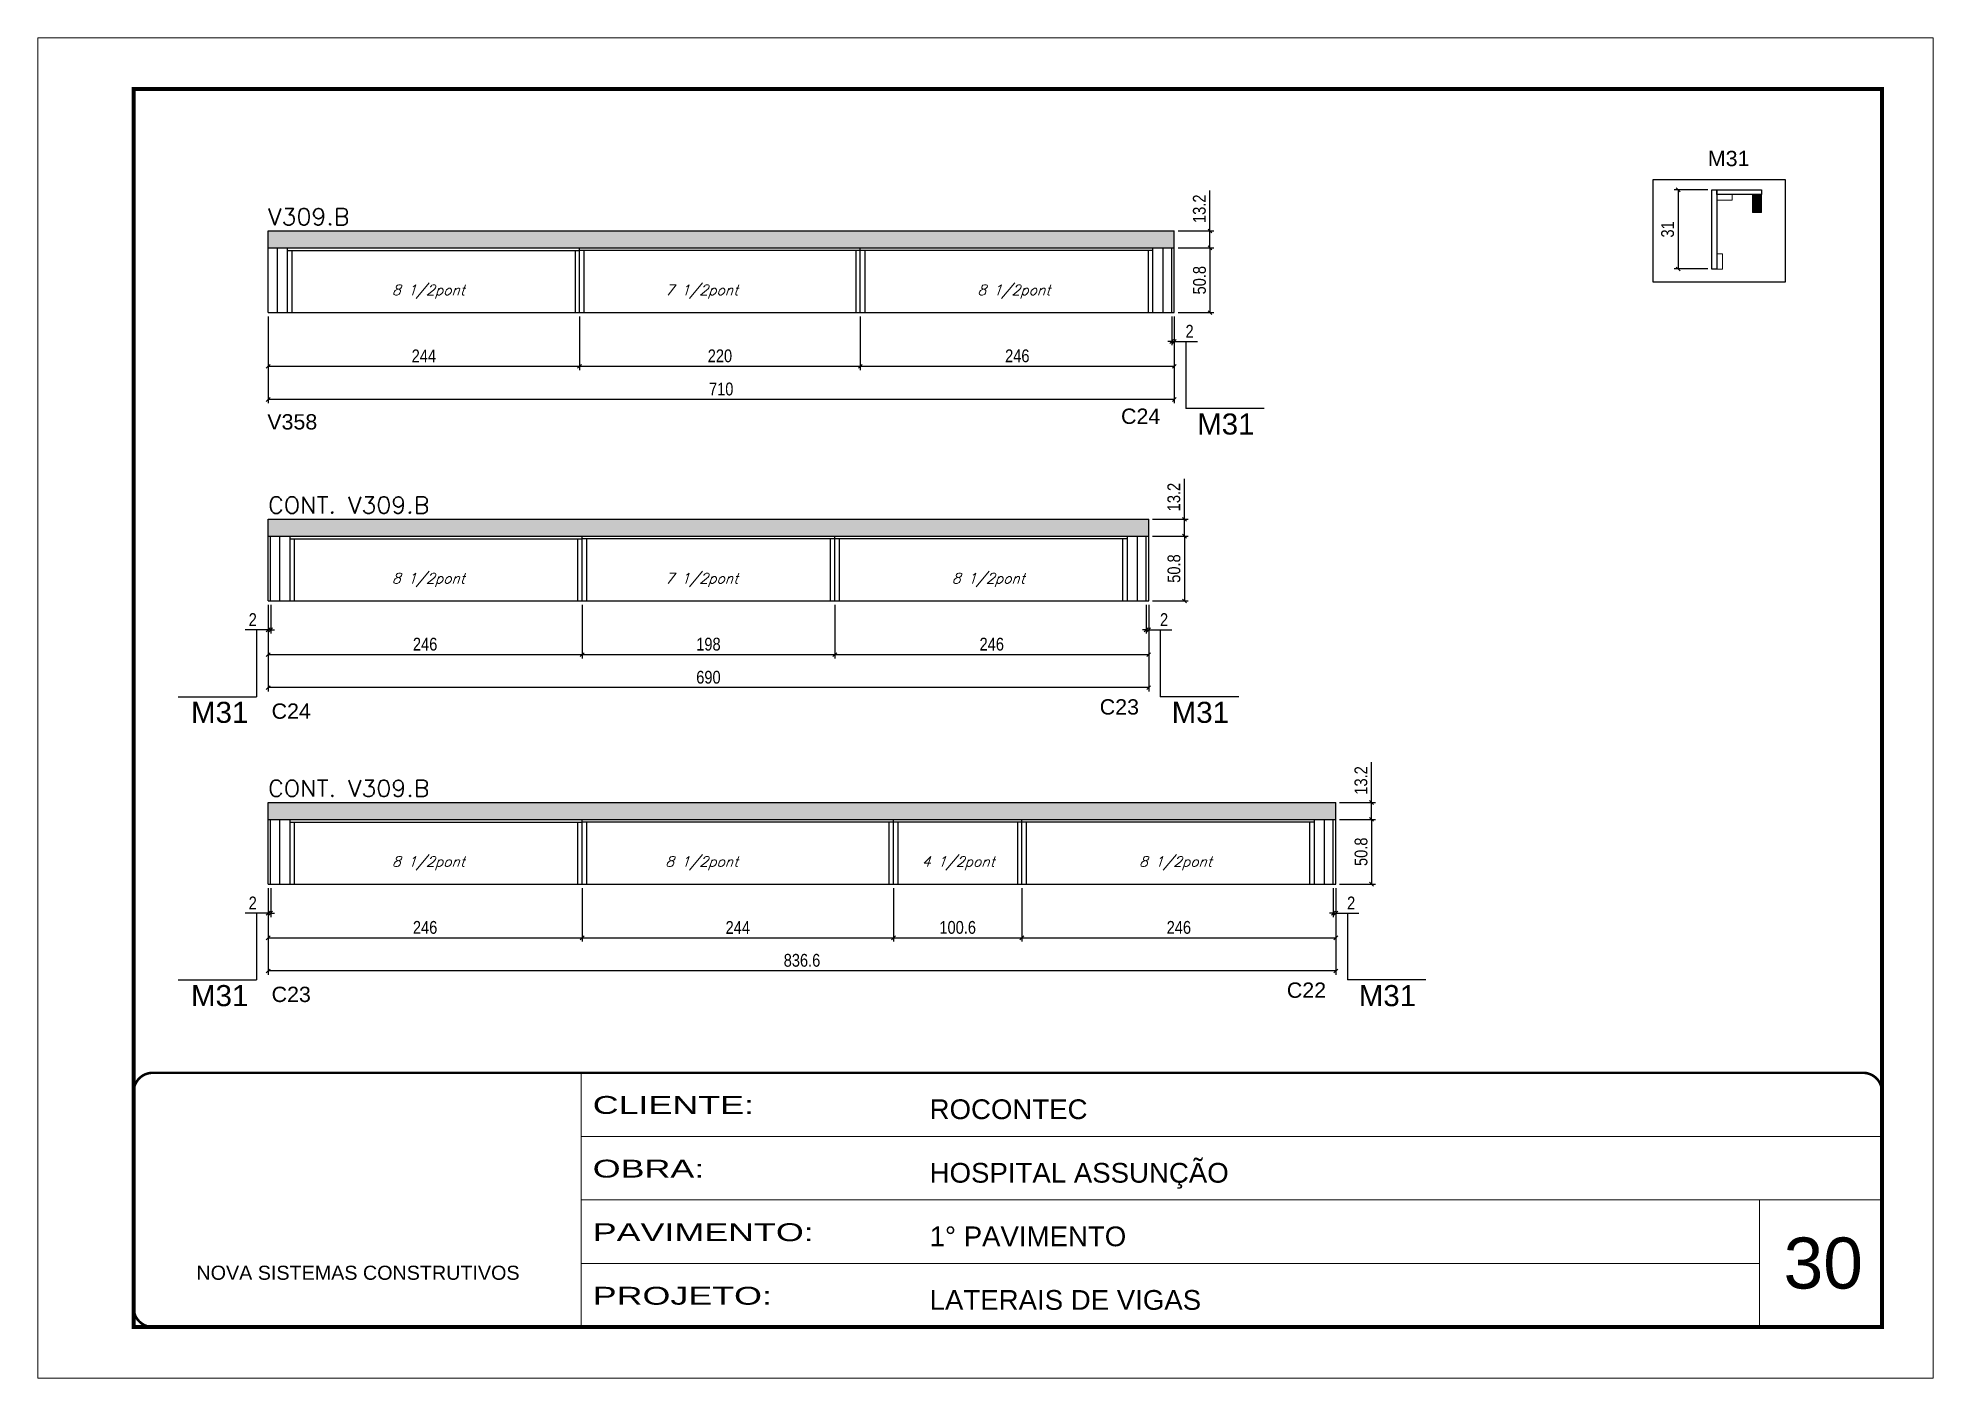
# Model space of a CAD drawing. Extents: x 137137 to 143418, y 10464 to 34486.
# Drawn here: x 138736 to 140221, y 25396 to 26446 of the extents above; entities that cross this region are included whole.
import ezdxf

# ---------------------------------------------------------------- set-up
doc = ezdxf.new("R2010")
doc.units = 0
doc.linetypes.add('CONTINUO', pattern=[0])
doc.linetypes.add('DASHED', pattern=[0.75, 0.5, -0.25])
for name, color, linetype in [('5', 5, 'Continuous'), ('COTA', 241, 'Continuous'), ('NOMENCLATURA', 7, 'Continuous'), ('Painéis', 200, 'Continuous'), ('SARR_2.2x7', 40, 'Continuous'), ('SARR_3.5x7', 81, 'Continuous'), ('texto', 7, 'Continuous')]:
    doc.layers.add(name, color=color, linetype=linetype)
for name, color, linetype, lineweight in [('CARIMBO', 255, 'Continuous', 9), ('Folhas', 255, 'Continuous', 9), ('Madeira', 126, 'Continuous', 18), ('Sarr 2.2x7', 40, 'Continuous', 9), ('SARRAFO DE PRESSAO', 251, 'DASHED', 9), ('Texto Seção', 7, 'Continuous', 15)]:
    doc.layers.add(name, color=color, linetype=linetype, lineweight=lineweight)
doc.styles.add('ARIAL', font='arial.ttf')
doc.styles.add('COTA TECNICA', font='techl___.ttf', dxfattribs={"height": 10})
doc.styles.add('REGUA-120', font='ROMANS.shx', dxfattribs={"height": 15})
doc.styles.add('Romans', font='romans.shx')
doc.styles.get("Standard").update_dxf_attribs({"font": 'arial.ttf'})
doc.styles.add('Tecnologia', font='')
doc.styles.get('Tecnologia').set_extended_font_data('Forgotten Futurist')
doc.dimstyles.new('PAINEL', dxfattribs={"dimtxt": 10, "dimasz": 3, "dimexe": 3, "dimexo": 3, "dimgap": 3, "dimtad": 1, "dimdec": 1, "dimzin": 12, "dimdsep": 46, "dimtxsty": 'COTA TECNICA', "dimblk1": 'OBLIQUE', "dimblk2": 'OBLIQUE', "dimsah": 1, "dimcen": 0.9, "dimclrd": 4, "dimclre": 4, "dimclrt": 240, "dimadec": 1, "dimazin": 3, "dimtfac": 1, "dimtdec": 1, "dimtmove": 0, "dimatfit": 3, "dimfxl": 1, "dimtolj": 1, "dimtzin": 12, "dimarcsym": 0})

msp = doc.modelspace()

# ---------------------------------------------------------------- texts
at = {"layer": '5', "color": 7, "linetype": 'Continuous'}
msp.add_text('M31', height=12, rotation=359.99996, dxfattribs=at).set_placement((140044.3, 26345.28))
at = {"layer": '5', "linetype": 'Continuous'}
for s, p in [('V358', (138915.53, 26138.96)), ('C24', (139584.48, 26143.35)), ('C24', (138918.91, 25912.32)), ('C23', (139567.81, 25915.62)), ('C22', (139714.41, 25693.69)), ('C23', (138918.91, 25690.39))]:
    msp.add_text(s, height=12, rotation=359.99996, dxfattribs=at).set_placement(p)
at = {"layer": 'CARIMBO', "style": 'ARIAL'}
msp.add_text('30', height=40, dxfattribs=at).set_placement((140103.65, 25465.89))
at = {"layer": 'NOMENCLATURA', "linetype": 'Continuous'}
for p in [(139644.22, 26134.99), (138855.81, 25909.1), (139624.22, 25909.1), (138855.81, 25687.17), (139770.82, 25687.17)]:
    msp.add_text('M31', height=16.5, dxfattribs=at).set_placement(p)
at = {"layer": 'texto', "color": 2, "char_height": 8, "attachment_point": 5, "style": 'Romans'}
for s, insert in [('{\\Q19;\\C256;8 1/2pont}', (139041.78, 26246.96)), ('{\\Q19;\\C256;7 1/2pont}', (139255.92, 26246.96)), ('{\\Q19;\\C256;8 1/2pont}', (139500.53, 26246.96)), ('{\\Q19;\\C256;8 1/2pont}', (139041.78, 26021.06)), ('{\\Q19;\\C256;7 1/2pont}', (139255.92, 26021.06)), ('{\\Q19;\\C256;8 1/2pont}', (139480.53, 26021.06)), ('{\\Q19;\\C256;8 1/2pont}', (139041.78, 25799.13)), ('{\\Q19;\\C256;8 1/2pont}', (139255.92, 25799.13)), ('{\\Q19;\\C256;4 1/2pont}', (139456.9, 25799.13)), ('{\\Q19;\\C256;8 1/2pont}', (139627.13, 25799.13))]:
    msp.add_mtext(s, dxfattribs=dict(at, insert=insert))
at = {"layer": 'Texto Seção', "style": 'REGUA-120', "width": 1.05}
for s, p in [('V309.B', (138916.16, 26299.12)), ('CONT. V309.B', (138916.16, 26073.22)), ('CONT. V309.B', (138916.16, 25851.29))]:
    msp.add_text(s, height=13, dxfattribs=at).set_placement(p)

# ---------------------------------------------------------------- blocks, each defined once
blk = doc.blocks.new('9999999999')
at = {"color": 30, "linetype": 'CONTINUO'}
for p, q in [((98564.6, 34230.2), (98564.6, 34429.4)), ((98564.6, 34379.6), (99584, 34379.6)), ((98564.6, 34329.8), (99488, 34329.8)), ((99584, 34329.8), (99488, 34329.8)), ((99488, 34329.8), (99488, 34230.2)), ((98564.6, 34280), (99488, 34280))]:
    blk.add_line(p, q, dxfattribs=at)
at = {"color": 30, "linetype": 'CONTINUO', "const_width": 2}
blk.add_lwpolyline([(99584, 34230.2), (99584, 34414.4, 0.414214), (99569, 34429.4), (98229, 34429.4, 0.414214), (98214, 34414.4), (98214, 34245.2, 0.414214), (98229, 34230.2), (99584, 34230.2)], format="xyb", dxfattribs=at)
at = {"layer": 'Folhas'}
blk.add_lwpolyline([(98139, 34190.2), (99624, 34190.2), (99624, 35240.2), (98139, 35240.2)], close=True, dxfattribs=at)
at = {"layer": 'Folhas', "color": 30, "const_width": 3}
blk.add_lwpolyline([(98214, 34230.2), (99584, 34230.2), (99584, 35200.2), (98214, 35200.2)], close=True, dxfattribs=at)
at = {"color": 7, "linetype": 'Continuous', "ltscale": 5, "style": 'ARIAL'}
for s, height, p in [('ROCONTEC', 15.48, (98837.7, 34393.1)), ('HOSPITAL ASSUNÇÃO', 15.483, (98837.7, 34343.3)), ('1° PAVIMENTO', 15.483, (98837.7, 34293.5)), ('NOVA SISTEMAS CONSTRUTIVOS', 11.059, (98263.2, 34267.2)), ('LATERAIS DE VIGAS', 15.483, (98837.7, 34243.7))]:
    blk.add_text(s, height=height, dxfattribs=at).set_placement(p)
at = {"layer": 'Folhas', "color": 7, "style": 'Tecnologia', "width": 1.5}
for s, p in [('CLIENTE:', (98573.7, 34397.2)), ('OBRA:', (98573.7, 34347.3)), ('PAVIMENTO:', (98573.7, 34297.5)), ('PROJETO:', (98573.7, 34247.7))]:
    blk.add_text(s, height=14, dxfattribs=at).set_placement(p)
blk = doc.blocks.new('_Oblique')
at = {"color": 0, "linetype": 'ByBlock', "lineweight": -2}
blk.add_line((-0.5, -0.5), (0.5, 0.5), dxfattribs=at)
blk = doc.blocks.new('*D1293')
at = {"layer": 'COTA', "color": 4, "lineweight": -2, "ltscale": 25, "transparency": 16777216}
for p, q in [((138916.2, 26227.5), (138916.2, 26159.5)), ((139626.2, 26227.5), (139626.2, 26159.5)), ((139626.2, 26162.5), (138916.2, 26162.5))]:
    blk.add_line(p, q, dxfattribs=at)
at = {"layer": 'Defpoints', "color": 0, "ltscale": 25, "transparency": 16777216}
for p in [(138916.2, 26230.5), (139626.2, 26230.5), (138916.2, 26162.5)]:
    blk.add_point(p, dxfattribs=at)
at = {"layer": 'COTA', "color": 4, "lineweight": -2, "ltscale": 25, "transparency": 16777216, "xscale": 3, "yscale": 3, "zscale": 3, "rotation": 180}
blk.add_blockref('_Oblique', (138916.2, 26162.5), dxfattribs=at)
at = {"layer": 'COTA', "color": 4, "lineweight": -2, "ltscale": 25, "transparency": 16777216, "xscale": 3, "yscale": 3, "zscale": 3}
blk.add_blockref('_Oblique', (139626.2, 26162.5), dxfattribs=at)
at = {"layer": 'COTA', "color": 240, "ltscale": 25, "transparency": 16777216, "insert": (139271.2, 26170.6), "char_height": 10, "attachment_point": 5, "style": 'COTA TECNICA'}
blk.add_mtext('\\A1;710', dxfattribs=at)
blk = doc.blocks.new('*D1294')
at = {"layer": 'COTA', "color": 4, "lineweight": -2, "ltscale": 25, "transparency": 16777216}
for p, q in [((138916.2, 26227.5), (138916.2, 26185.5)), ((139160.2, 26227.5), (139160.2, 26185.5)), ((138916.2, 26188.5), (139160.2, 26188.5))]:
    blk.add_line(p, q, dxfattribs=at)
at = {"layer": 'Defpoints', "color": 0, "ltscale": 25, "transparency": 16777216}
for p in [(138916.2, 26230.5), (139160.2, 26230.5), (139160.2, 26188.5)]:
    blk.add_point(p, dxfattribs=at)
at = {"layer": 'COTA', "color": 4, "lineweight": -2, "ltscale": 25, "transparency": 16777216, "xscale": 3, "yscale": 3, "zscale": 3, "rotation": 180}
blk.add_blockref('_Oblique', (138916.2, 26188.5), dxfattribs=at)
at = {"layer": 'COTA', "color": 4, "lineweight": -2, "ltscale": 25, "transparency": 16777216, "xscale": 3, "yscale": 3, "zscale": 3}
blk.add_blockref('_Oblique', (139160.2, 26188.5), dxfattribs=at)
at = {"layer": 'COTA', "color": 240, "ltscale": 25, "transparency": 16777216, "insert": (139038.2, 26196.6), "char_height": 10, "attachment_point": 5, "style": 'COTA TECNICA'}
blk.add_mtext('\\A1;244', dxfattribs=at)
blk = doc.blocks.new('*D1295')
at = {"layer": 'COTA', "color": 4, "lineweight": -2, "ltscale": 25, "transparency": 16777216}
for p, q in [((139160.2, 26227.5), (139160.2, 26185.5)), ((139380.2, 26227.5), (139380.2, 26185.5)), ((139160.2, 26188.5), (139380.2, 26188.5))]:
    blk.add_line(p, q, dxfattribs=at)
at = {"layer": 'Defpoints', "color": 0, "ltscale": 25, "transparency": 16777216}
for p in [(139160.2, 26230.5), (139380.2, 26230.5), (139380.2, 26188.5)]:
    blk.add_point(p, dxfattribs=at)
at = {"layer": 'COTA', "color": 4, "lineweight": -2, "ltscale": 25, "transparency": 16777216, "xscale": 3, "yscale": 3, "zscale": 3, "rotation": 180}
blk.add_blockref('_Oblique', (139160.2, 26188.5), dxfattribs=at)
at = {"layer": 'COTA', "color": 4, "lineweight": -2, "ltscale": 25, "transparency": 16777216, "xscale": 3, "yscale": 3, "zscale": 3}
blk.add_blockref('_Oblique', (139380.2, 26188.5), dxfattribs=at)
at = {"layer": 'COTA', "color": 240, "ltscale": 25, "transparency": 16777216, "insert": (139270.2, 26196.6), "char_height": 10, "attachment_point": 5, "style": 'COTA TECNICA'}
blk.add_mtext('\\A1;220', dxfattribs=at)
blk = doc.blocks.new('*D1296')
at = {"layer": 'COTA', "color": 4, "lineweight": -2, "ltscale": 25, "transparency": 16777216}
for p, q in [((139380.2, 26227.5), (139380.2, 26185.5)), ((139626.2, 26227.5), (139626.2, 26185.5)), ((139380.2, 26188.5), (139626.2, 26188.5))]:
    blk.add_line(p, q, dxfattribs=at)
at = {"layer": 'Defpoints', "color": 0, "ltscale": 25, "transparency": 16777216}
for p in [(139380.2, 26230.5), (139626.2, 26230.5), (139626.2, 26188.5)]:
    blk.add_point(p, dxfattribs=at)
at = {"layer": 'COTA', "color": 4, "lineweight": -2, "ltscale": 25, "transparency": 16777216, "xscale": 3, "yscale": 3, "zscale": 3, "rotation": 180}
blk.add_blockref('_Oblique', (139380.2, 26188.5), dxfattribs=at)
at = {"layer": 'COTA', "color": 4, "lineweight": -2, "ltscale": 25, "transparency": 16777216, "xscale": 3, "yscale": 3, "zscale": 3}
blk.add_blockref('_Oblique', (139626.2, 26188.5), dxfattribs=at)
at = {"layer": 'COTA', "color": 240, "ltscale": 25, "transparency": 16777216, "insert": (139503.2, 26196.6), "char_height": 10, "attachment_point": 5, "style": 'COTA TECNICA'}
blk.add_mtext('\\A1;246', dxfattribs=at)
blk = doc.blocks.new('*D1297')
at = {"layer": 'COTA', "color": 4, "lineweight": -2, "ltscale": 25, "transparency": 16777216}
for p, q in [((139629.2, 26281.3), (139657.2, 26281.3)), ((139654.2, 26281.3), (139654.2, 26230.5)), ((139629.2, 26230.5), (139657.2, 26230.5))]:
    blk.add_line(p, q, dxfattribs=at)
at = {"layer": 'Defpoints', "color": 0, "ltscale": 25, "transparency": 16777216}
for p in [(139626.2, 26281.3), (139626.2, 26230.5), (139654.2, 26230.5)]:
    blk.add_point(p, dxfattribs=at)
at = {"layer": 'COTA', "color": 4, "lineweight": -2, "ltscale": 25, "transparency": 16777216, "xscale": 3, "yscale": 3, "zscale": 3}
for p, rotation in [((139654.2, 26281.3), 90), ((139654.2, 26230.5), 270)]:
    blk.add_blockref('_Oblique', p, dxfattribs=dict(at, rotation=rotation))
at = {"layer": 'COTA', "color": 240, "ltscale": 25, "transparency": 16777216, "insert": (139646, 26255.9), "char_height": 10, "attachment_point": 5, "rotation": 90, "style": 'COTA TECNICA'}
blk.add_mtext('\\A1;50.8', dxfattribs=at)
blk = doc.blocks.new('*D1298')
at = {"layer": 'COTA', "color": 4, "lineweight": -2, "ltscale": 25, "transparency": 16777216}
for p, q in [((139654.2, 26294.5), (139654.2, 26326.2)), ((139629.2, 26294.5), (139657.2, 26294.5)), ((139654.2, 26281.3), (139654.2, 26294.5)), ((139629.2, 26281.3), (139657.2, 26281.3))]:
    blk.add_line(p, q, dxfattribs=at)
at = {"layer": 'Defpoints', "color": 0, "ltscale": 25, "transparency": 16777216}
for p in [(139626.2, 26294.5), (139654.2, 26294.5), (139626.2, 26281.3)]:
    blk.add_point(p, dxfattribs=at)
at = {"layer": 'COTA', "color": 4, "lineweight": -2, "ltscale": 25, "transparency": 16777216, "xscale": 3, "yscale": 3, "zscale": 3}
for p, rotation in [((139654.2, 26294.5), 90), ((139654.2, 26281.3), 270)]:
    blk.add_blockref('_Oblique', p, dxfattribs=dict(at, rotation=rotation))
at = {"layer": 'COTA', "color": 240, "ltscale": 25, "transparency": 16777216, "insert": (139645.9, 26311.9), "char_height": 10, "attachment_point": 5, "rotation": 90, "style": 'COTA TECNICA'}
blk.add_mtext('\\A1;13.2', dxfattribs=at)
blk = doc.blocks.new('*D1299')
at = {"layer": 'COTA', "color": 4, "lineweight": -2, "ltscale": 25, "transparency": 16777216}
for p, q in [((139624.2, 26227.5), (139624.2, 26204.9)), ((139626.2, 26227.5), (139626.2, 26204.9)), ((139624.2, 26207.9), (139621.2, 26207.9)), ((139624.2, 26207.9), (139626.2, 26207.9)), ((139626.2, 26207.9), (139644.3, 26207.9))]:
    blk.add_line(p, q, dxfattribs=at)
at = {"layer": 'Defpoints', "color": 0, "ltscale": 25, "transparency": 16777216}
for p in [(139624.2, 26230.5), (139626.2, 26230.5), (139626.2, 26207.9)]:
    blk.add_point(p, dxfattribs=at)
at = {"layer": 'COTA', "color": 4, "lineweight": -2, "ltscale": 25, "transparency": 16777216, "xscale": 3, "yscale": 3, "zscale": 3}
blk.add_blockref('_Oblique', (139624.2, 26207.9), dxfattribs=at)
at = {"layer": 'COTA', "color": 4, "lineweight": -2, "ltscale": 25, "transparency": 16777216, "xscale": 3, "yscale": 3, "zscale": 3, "rotation": 180}
blk.add_blockref('_Oblique', (139626.2, 26207.9), dxfattribs=at)
at = {"layer": 'COTA', "color": 240, "ltscale": 25, "transparency": 16777216, "insert": (139638.2, 26215.9), "char_height": 10, "attachment_point": 5, "style": 'COTA TECNICA'}
blk.add_mtext('\\A1;2', dxfattribs=at)
blk = doc.blocks.new('*D1300')
at = {"layer": 'Defpoints', "color": 0, "linetype": 'ByBlock', "transparency": 16777216}
for p in [(140047.4, 26326.7), (140021, 26264.7), (140047.4, 26264.7)]:
    blk.add_point(p, dxfattribs=at)
at = {"layer": 'Sarr 2.2x7', "color": 4, "linetype": 'ByBlock', "lineweight": -2, "transparency": 16777216}
for p, q in [((140044.4, 26326.7), (140018, 26326.7)), ((140021, 26326.7), (140021, 26264.7)), ((140044.4, 26264.7), (140018, 26264.7))]:
    blk.add_line(p, q, dxfattribs=at)
at = {"layer": 'Sarr 2.2x7', "color": 4, "linetype": 'ByBlock', "lineweight": -2, "transparency": 16777216, "xscale": 3, "yscale": 3, "zscale": 3}
for p, rotation in [((140021, 26326.7), 90), ((140021, 26264.7), 270)]:
    blk.add_blockref('_Oblique', p, dxfattribs=dict(at, rotation=rotation))
at = {"layer": 'Sarr 2.2x7', "color": 240, "linetype": 'ByBlock', "transparency": 16777216, "insert": (140012.8, 26295.7), "char_height": 10, "attachment_point": 5, "rotation": 90, "style": 'COTA TECNICA'}
blk.add_mtext('\\A1;31', dxfattribs=at)
blk = doc.blocks.new('*D1301')
at = {"layer": 'COTA', "color": 4, "lineweight": -2, "ltscale": 25, "transparency": 16777216}
for p, q in [((138916.2, 26001.6), (138916.2, 25933.7)), ((139606.2, 26001.6), (139606.2, 25933.7)), ((139606.2, 25936.7), (138916.2, 25936.7))]:
    blk.add_line(p, q, dxfattribs=at)
at = {"layer": 'Defpoints', "color": 0, "ltscale": 25, "transparency": 16777216}
for p in [(138916.2, 26004.6), (139606.2, 26004.6), (138916.2, 25936.7)]:
    blk.add_point(p, dxfattribs=at)
at = {"layer": 'COTA', "color": 4, "lineweight": -2, "ltscale": 25, "transparency": 16777216, "xscale": 3, "yscale": 3, "zscale": 3, "rotation": 180}
blk.add_blockref('_Oblique', (138916.2, 25936.7), dxfattribs=at)
at = {"layer": 'COTA', "color": 4, "lineweight": -2, "ltscale": 25, "transparency": 16777216, "xscale": 3, "yscale": 3, "zscale": 3}
blk.add_blockref('_Oblique', (139606.2, 25936.7), dxfattribs=at)
at = {"layer": 'COTA', "color": 240, "ltscale": 25, "transparency": 16777216, "insert": (139261.2, 25944.8), "char_height": 10, "attachment_point": 5, "style": 'COTA TECNICA'}
blk.add_mtext('\\A1;690', dxfattribs=at)
blk = doc.blocks.new('*D1278')
at = {"layer": 'COTA', "color": 4, "lineweight": -2, "ltscale": 25, "transparency": 16777216}
for p, q in [((138916.2, 26001.6), (138916.2, 25959.6)), ((139162.2, 26001.6), (139162.2, 25959.6)), ((138916.2, 25962.6), (139162.2, 25962.6))]:
    blk.add_line(p, q, dxfattribs=at)
at = {"layer": 'Defpoints', "color": 0, "ltscale": 25, "transparency": 16777216}
for p in [(138916.2, 26004.6), (139162.2, 26004.6), (139162.2, 25962.6)]:
    blk.add_point(p, dxfattribs=at)
at = {"layer": 'COTA', "color": 4, "lineweight": -2, "ltscale": 25, "transparency": 16777216, "xscale": 3, "yscale": 3, "zscale": 3, "rotation": 180}
blk.add_blockref('_Oblique', (138916.2, 25962.6), dxfattribs=at)
at = {"layer": 'COTA', "color": 4, "lineweight": -2, "ltscale": 25, "transparency": 16777216, "xscale": 3, "yscale": 3, "zscale": 3}
blk.add_blockref('_Oblique', (139162.2, 25962.6), dxfattribs=at)
at = {"layer": 'COTA', "color": 240, "ltscale": 25, "transparency": 16777216, "insert": (139039.2, 25970.7), "char_height": 10, "attachment_point": 5, "style": 'COTA TECNICA'}
blk.add_mtext('\\A1;246', dxfattribs=at)
blk = doc.blocks.new('*D1279')
at = {"layer": 'COTA', "color": 4, "lineweight": -2, "ltscale": 25, "transparency": 16777216}
for p, q in [((139162.2, 26001.6), (139162.2, 25959.6)), ((139360.2, 26001.6), (139360.2, 25959.6)), ((139162.2, 25962.6), (139360.2, 25962.6))]:
    blk.add_line(p, q, dxfattribs=at)
at = {"layer": 'Defpoints', "color": 0, "ltscale": 25, "transparency": 16777216}
for p in [(139162.2, 26004.6), (139360.2, 26004.6), (139360.2, 25962.6)]:
    blk.add_point(p, dxfattribs=at)
at = {"layer": 'COTA', "color": 4, "lineweight": -2, "ltscale": 25, "transparency": 16777216, "xscale": 3, "yscale": 3, "zscale": 3, "rotation": 180}
blk.add_blockref('_Oblique', (139162.2, 25962.6), dxfattribs=at)
at = {"layer": 'COTA', "color": 4, "lineweight": -2, "ltscale": 25, "transparency": 16777216, "xscale": 3, "yscale": 3, "zscale": 3}
blk.add_blockref('_Oblique', (139360.2, 25962.6), dxfattribs=at)
at = {"layer": 'COTA', "color": 240, "ltscale": 25, "transparency": 16777216, "insert": (139261.2, 25970.7), "char_height": 10, "attachment_point": 5, "style": 'COTA TECNICA'}
blk.add_mtext('\\A1;198', dxfattribs=at)
blk = doc.blocks.new('*D1280')
at = {"layer": 'COTA', "color": 4, "lineweight": -2, "ltscale": 25, "transparency": 16777216}
for p, q in [((139360.2, 26001.6), (139360.2, 25959.6)), ((139606.2, 26001.6), (139606.2, 25959.6)), ((139360.2, 25962.6), (139606.2, 25962.6))]:
    blk.add_line(p, q, dxfattribs=at)
at = {"layer": 'Defpoints', "color": 0, "ltscale": 25, "transparency": 16777216}
for p in [(139360.2, 26004.6), (139606.2, 26004.6), (139606.2, 25962.6)]:
    blk.add_point(p, dxfattribs=at)
at = {"layer": 'COTA', "color": 4, "lineweight": -2, "ltscale": 25, "transparency": 16777216, "xscale": 3, "yscale": 3, "zscale": 3, "rotation": 180}
blk.add_blockref('_Oblique', (139360.2, 25962.6), dxfattribs=at)
at = {"layer": 'COTA', "color": 4, "lineweight": -2, "ltscale": 25, "transparency": 16777216, "xscale": 3, "yscale": 3, "zscale": 3}
blk.add_blockref('_Oblique', (139606.2, 25962.6), dxfattribs=at)
at = {"layer": 'COTA', "color": 240, "ltscale": 25, "transparency": 16777216, "insert": (139483.2, 25970.7), "char_height": 10, "attachment_point": 5, "style": 'COTA TECNICA'}
blk.add_mtext('\\A1;246', dxfattribs=at)
blk = doc.blocks.new('*D1281')
at = {"layer": 'COTA', "color": 4, "lineweight": -2, "ltscale": 25, "transparency": 16777216}
for p, q in [((139609.2, 26055.4), (139637.2, 26055.4)), ((139634.2, 26055.4), (139634.2, 26004.6)), ((139609.2, 26004.6), (139637.2, 26004.6))]:
    blk.add_line(p, q, dxfattribs=at)
at = {"layer": 'Defpoints', "color": 0, "ltscale": 25, "transparency": 16777216}
for p in [(139606.2, 26055.4), (139606.2, 26004.6), (139634.2, 26004.6)]:
    blk.add_point(p, dxfattribs=at)
at = {"layer": 'COTA', "color": 4, "lineweight": -2, "ltscale": 25, "transparency": 16777216, "xscale": 3, "yscale": 3, "zscale": 3}
for p, rotation in [((139634.2, 26055.4), 90), ((139634.2, 26004.6), 270)]:
    blk.add_blockref('_Oblique', p, dxfattribs=dict(at, rotation=rotation))
at = {"layer": 'COTA', "color": 240, "ltscale": 25, "transparency": 16777216, "insert": (139626, 26030), "char_height": 10, "attachment_point": 5, "rotation": 90, "style": 'COTA TECNICA'}
blk.add_mtext('\\A1;50.8', dxfattribs=at)
blk = doc.blocks.new('*D1282')
at = {"layer": 'COTA', "color": 4, "lineweight": -2, "ltscale": 25, "transparency": 16777216}
for p, q in [((139634.2, 26068.6), (139634.2, 26100.3)), ((139609.2, 26068.6), (139637.2, 26068.6)), ((139634.2, 26055.4), (139634.2, 26068.6)), ((139609.2, 26055.4), (139637.2, 26055.4))]:
    blk.add_line(p, q, dxfattribs=at)
at = {"layer": 'Defpoints', "color": 0, "ltscale": 25, "transparency": 16777216}
for p in [(139606.2, 26068.6), (139634.2, 26068.6), (139606.2, 26055.4)]:
    blk.add_point(p, dxfattribs=at)
at = {"layer": 'COTA', "color": 4, "lineweight": -2, "ltscale": 25, "transparency": 16777216, "xscale": 3, "yscale": 3, "zscale": 3}
for p, rotation in [((139634.2, 26068.6), 90), ((139634.2, 26055.4), 270)]:
    blk.add_blockref('_Oblique', p, dxfattribs=dict(at, rotation=rotation))
at = {"layer": 'COTA', "color": 240, "ltscale": 25, "transparency": 16777216, "insert": (139625.9, 26086), "char_height": 10, "attachment_point": 5, "rotation": 90, "style": 'COTA TECNICA'}
blk.add_mtext('\\A1;13.2', dxfattribs=at)
blk = doc.blocks.new('*D1283')
at = {"layer": 'COTA', "color": 4, "lineweight": -2, "ltscale": 25, "transparency": 16777216}
for p, q in [((139604.2, 26001.6), (139604.2, 25979)), ((139606.2, 26001.6), (139606.2, 25979)), ((139604.2, 25982), (139601.2, 25982)), ((139604.2, 25982), (139606.2, 25982)), ((139606.2, 25982), (139624.3, 25982))]:
    blk.add_line(p, q, dxfattribs=at)
at = {"layer": 'Defpoints', "color": 0, "ltscale": 25, "transparency": 16777216}
for p in [(139604.2, 26004.6), (139606.2, 26004.6), (139606.2, 25982)]:
    blk.add_point(p, dxfattribs=at)
at = {"layer": 'COTA', "color": 4, "lineweight": -2, "ltscale": 25, "transparency": 16777216, "xscale": 3, "yscale": 3, "zscale": 3}
blk.add_blockref('_Oblique', (139604.2, 25982), dxfattribs=at)
at = {"layer": 'COTA', "color": 4, "lineweight": -2, "ltscale": 25, "transparency": 16777216, "xscale": 3, "yscale": 3, "zscale": 3, "rotation": 180}
blk.add_blockref('_Oblique', (139606.2, 25982), dxfattribs=at)
at = {"layer": 'COTA', "color": 240, "ltscale": 25, "transparency": 16777216, "insert": (139618.2, 25990), "char_height": 10, "attachment_point": 5, "style": 'COTA TECNICA'}
blk.add_mtext('\\A1;2', dxfattribs=at)
blk = doc.blocks.new('*D1284')
at = {"layer": 'COTA', "color": 4, "lineweight": -2, "ltscale": 25, "transparency": 16777216}
for p, q in [((138916.2, 26001.6), (138916.2, 25979)), ((138918.2, 26001.6), (138918.2, 25979)), ((138916.2, 25982), (138898.1, 25982)), ((138918.2, 25982), (138916.2, 25982)), ((138918.2, 25982), (138921.2, 25982))]:
    blk.add_line(p, q, dxfattribs=at)
at = {"layer": 'Defpoints', "color": 0, "ltscale": 25, "transparency": 16777216}
for p in [(138916.2, 26004.6), (138918.2, 26004.6), (138916.2, 25982)]:
    blk.add_point(p, dxfattribs=at)
at = {"layer": 'COTA', "color": 4, "lineweight": -2, "ltscale": 25, "transparency": 16777216, "xscale": 3, "yscale": 3, "zscale": 3}
blk.add_blockref('_Oblique', (138916.2, 25982), dxfattribs=at)
at = {"layer": 'COTA', "color": 4, "lineweight": -2, "ltscale": 25, "transparency": 16777216, "xscale": 3, "yscale": 3, "zscale": 3, "rotation": 180}
blk.add_blockref('_Oblique', (138918.2, 25982), dxfattribs=at)
at = {"layer": 'COTA', "color": 240, "ltscale": 25, "transparency": 16777216, "insert": (138904.1, 25990), "char_height": 10, "attachment_point": 5, "style": 'COTA TECNICA'}
blk.add_mtext('\\A1;2', dxfattribs=at)
blk = doc.blocks.new('*D1285')
at = {"layer": 'COTA', "color": 4, "lineweight": -2, "ltscale": 25, "transparency": 16777216}
for p, q in [((138916.2, 25779.7), (138916.2, 25711.7)), ((139752.8, 25779.7), (139752.8, 25711.7)), ((139752.8, 25714.7), (138916.2, 25714.7))]:
    blk.add_line(p, q, dxfattribs=at)
at = {"layer": 'Defpoints', "color": 0, "ltscale": 25, "transparency": 16777216}
for p in [(138916.2, 25782.7), (139752.8, 25782.7), (138916.2, 25714.7)]:
    blk.add_point(p, dxfattribs=at)
at = {"layer": 'COTA', "color": 4, "lineweight": -2, "ltscale": 25, "transparency": 16777216, "xscale": 3, "yscale": 3, "zscale": 3, "rotation": 180}
blk.add_blockref('_Oblique', (138916.2, 25714.7), dxfattribs=at)
at = {"layer": 'COTA', "color": 4, "lineweight": -2, "ltscale": 25, "transparency": 16777216, "xscale": 3, "yscale": 3, "zscale": 3}
blk.add_blockref('_Oblique', (139752.8, 25714.7), dxfattribs=at)
at = {"layer": 'COTA', "color": 240, "ltscale": 25, "transparency": 16777216, "insert": (139334.5, 25723), "char_height": 10, "attachment_point": 5, "style": 'COTA TECNICA'}
blk.add_mtext('\\A1;836.6', dxfattribs=at)
blk = doc.blocks.new('*D1286')
at = {"layer": 'COTA', "color": 4, "lineweight": -2, "ltscale": 25, "transparency": 16777216}
for p, q in [((138916.2, 25779.7), (138916.2, 25737.7)), ((139162.2, 25779.7), (139162.2, 25737.7)), ((138916.2, 25740.7), (139162.2, 25740.7))]:
    blk.add_line(p, q, dxfattribs=at)
at = {"layer": 'Defpoints', "color": 0, "ltscale": 25, "transparency": 16777216}
for p in [(138916.2, 25782.7), (139162.2, 25782.7), (139162.2, 25740.7)]:
    blk.add_point(p, dxfattribs=at)
at = {"layer": 'COTA', "color": 4, "lineweight": -2, "ltscale": 25, "transparency": 16777216, "xscale": 3, "yscale": 3, "zscale": 3, "rotation": 180}
blk.add_blockref('_Oblique', (138916.2, 25740.7), dxfattribs=at)
at = {"layer": 'COTA', "color": 4, "lineweight": -2, "ltscale": 25, "transparency": 16777216, "xscale": 3, "yscale": 3, "zscale": 3}
blk.add_blockref('_Oblique', (139162.2, 25740.7), dxfattribs=at)
at = {"layer": 'COTA', "color": 240, "ltscale": 25, "transparency": 16777216, "insert": (139039.2, 25748.8), "char_height": 10, "attachment_point": 5, "style": 'COTA TECNICA'}
blk.add_mtext('\\A1;246', dxfattribs=at)
blk = doc.blocks.new('*D1229')
at = {"layer": 'COTA', "color": 4, "lineweight": -2, "ltscale": 25, "transparency": 16777216}
for p, q in [((139162.2, 25779.7), (139162.2, 25737.7)), ((139406.2, 25779.7), (139406.2, 25737.7)), ((139162.2, 25740.7), (139406.2, 25740.7))]:
    blk.add_line(p, q, dxfattribs=at)
at = {"layer": 'Defpoints', "color": 0, "ltscale": 25, "transparency": 16777216}
for p in [(139162.2, 25782.7), (139406.2, 25782.7), (139406.2, 25740.7)]:
    blk.add_point(p, dxfattribs=at)
at = {"layer": 'COTA', "color": 4, "lineweight": -2, "ltscale": 25, "transparency": 16777216, "xscale": 3, "yscale": 3, "zscale": 3, "rotation": 180}
blk.add_blockref('_Oblique', (139162.2, 25740.7), dxfattribs=at)
at = {"layer": 'COTA', "color": 4, "lineweight": -2, "ltscale": 25, "transparency": 16777216, "xscale": 3, "yscale": 3, "zscale": 3}
blk.add_blockref('_Oblique', (139406.2, 25740.7), dxfattribs=at)
at = {"layer": 'COTA', "color": 240, "ltscale": 25, "transparency": 16777216, "insert": (139284.2, 25748.8), "char_height": 10, "attachment_point": 5, "style": 'COTA TECNICA'}
blk.add_mtext('\\A1;244', dxfattribs=at)
blk = doc.blocks.new('*D1287')
at = {"layer": 'COTA', "color": 4, "lineweight": -2, "ltscale": 25, "transparency": 16777216}
for p, q in [((139506.8, 25779.7), (139506.8, 25737.7)), ((139752.8, 25779.7), (139752.8, 25737.7)), ((139506.8, 25740.7), (139752.8, 25740.7))]:
    blk.add_line(p, q, dxfattribs=at)
at = {"layer": 'Defpoints', "color": 0, "ltscale": 25, "transparency": 16777216}
for p in [(139506.8, 25782.7), (139752.8, 25782.7), (139752.8, 25740.7)]:
    blk.add_point(p, dxfattribs=at)
at = {"layer": 'COTA', "color": 4, "lineweight": -2, "ltscale": 25, "transparency": 16777216, "xscale": 3, "yscale": 3, "zscale": 3, "rotation": 180}
blk.add_blockref('_Oblique', (139506.8, 25740.7), dxfattribs=at)
at = {"layer": 'COTA', "color": 4, "lineweight": -2, "ltscale": 25, "transparency": 16777216, "xscale": 3, "yscale": 3, "zscale": 3}
blk.add_blockref('_Oblique', (139752.8, 25740.7), dxfattribs=at)
at = {"layer": 'COTA', "color": 240, "ltscale": 25, "transparency": 16777216, "insert": (139629.8, 25748.8), "char_height": 10, "attachment_point": 5, "style": 'COTA TECNICA'}
blk.add_mtext('\\A1;246', dxfattribs=at)
blk = doc.blocks.new('*D1288')
at = {"layer": 'COTA', "color": 4, "lineweight": -2, "ltscale": 25, "transparency": 16777216}
for p, q in [((139755.8, 25833.5), (139783.8, 25833.5)), ((139780.8, 25833.5), (139780.8, 25782.7)), ((139755.8, 25782.7), (139783.8, 25782.7))]:
    blk.add_line(p, q, dxfattribs=at)
at = {"layer": 'Defpoints', "color": 0, "ltscale": 25, "transparency": 16777216}
for p in [(139752.8, 25833.5), (139752.8, 25782.7), (139780.8, 25782.7)]:
    blk.add_point(p, dxfattribs=at)
at = {"layer": 'COTA', "color": 4, "lineweight": -2, "ltscale": 25, "transparency": 16777216, "xscale": 3, "yscale": 3, "zscale": 3}
for p, rotation in [((139780.8, 25833.5), 90), ((139780.8, 25782.7), 270)]:
    blk.add_blockref('_Oblique', p, dxfattribs=dict(at, rotation=rotation))
at = {"layer": 'COTA', "color": 240, "ltscale": 25, "transparency": 16777216, "insert": (139772.6, 25808.1), "char_height": 10, "attachment_point": 5, "rotation": 90, "style": 'COTA TECNICA'}
blk.add_mtext('\\A1;50.8', dxfattribs=at)
blk = doc.blocks.new('*D1289')
at = {"layer": 'COTA', "color": 4, "lineweight": -2, "ltscale": 25, "transparency": 16777216}
for p, q in [((139780.8, 25846.7), (139780.8, 25878.4)), ((139755.8, 25846.7), (139783.8, 25846.7)), ((139780.8, 25833.5), (139780.8, 25846.7)), ((139755.8, 25833.5), (139783.8, 25833.5))]:
    blk.add_line(p, q, dxfattribs=at)
at = {"layer": 'Defpoints', "color": 0, "ltscale": 25, "transparency": 16777216}
for p in [(139752.8, 25846.7), (139780.8, 25846.7), (139752.8, 25833.5)]:
    blk.add_point(p, dxfattribs=at)
at = {"layer": 'COTA', "color": 4, "lineweight": -2, "ltscale": 25, "transparency": 16777216, "xscale": 3, "yscale": 3, "zscale": 3}
for p, rotation in [((139780.8, 25846.7), 90), ((139780.8, 25833.5), 270)]:
    blk.add_blockref('_Oblique', p, dxfattribs=dict(at, rotation=rotation))
at = {"layer": 'COTA', "color": 240, "ltscale": 25, "transparency": 16777216, "insert": (139772.5, 25864), "char_height": 10, "attachment_point": 5, "rotation": 90, "style": 'COTA TECNICA'}
blk.add_mtext('\\A1;13.2', dxfattribs=at)
blk = doc.blocks.new('*D1290')
at = {"layer": 'COTA', "color": 4, "lineweight": -2, "ltscale": 25, "transparency": 16777216}
for p, q in [((139750.8, 25779.7), (139750.8, 25757)), ((139752.8, 25779.7), (139752.8, 25757)), ((139750.8, 25760), (139747.8, 25760)), ((139750.8, 25760), (139752.8, 25760)), ((139752.8, 25760), (139770.9, 25760))]:
    blk.add_line(p, q, dxfattribs=at)
at = {"layer": 'Defpoints', "color": 0, "ltscale": 25, "transparency": 16777216}
for p in [(139750.8, 25782.7), (139752.8, 25782.7), (139752.8, 25760)]:
    blk.add_point(p, dxfattribs=at)
at = {"layer": 'COTA', "color": 4, "lineweight": -2, "ltscale": 25, "transparency": 16777216, "xscale": 3, "yscale": 3, "zscale": 3}
blk.add_blockref('_Oblique', (139750.8, 25760), dxfattribs=at)
at = {"layer": 'COTA', "color": 4, "lineweight": -2, "ltscale": 25, "transparency": 16777216, "xscale": 3, "yscale": 3, "zscale": 3, "rotation": 180}
blk.add_blockref('_Oblique', (139752.8, 25760), dxfattribs=at)
at = {"layer": 'COTA', "color": 240, "ltscale": 25, "transparency": 16777216, "insert": (139764.8, 25768), "char_height": 10, "attachment_point": 5, "style": 'COTA TECNICA'}
blk.add_mtext('\\A1;2', dxfattribs=at)
blk = doc.blocks.new('*D1291')
at = {"layer": 'COTA', "color": 4, "lineweight": -2, "ltscale": 25, "transparency": 16777216}
for p, q in [((138916.2, 25779.7), (138916.2, 25757)), ((138918.2, 25779.7), (138918.2, 25757)), ((138916.2, 25760), (138898.1, 25760)), ((138918.2, 25760), (138916.2, 25760)), ((138918.2, 25760), (138921.2, 25760))]:
    blk.add_line(p, q, dxfattribs=at)
at = {"layer": 'Defpoints', "color": 0, "ltscale": 25, "transparency": 16777216}
for p in [(138916.2, 25782.7), (138918.2, 25782.7), (138916.2, 25760)]:
    blk.add_point(p, dxfattribs=at)
at = {"layer": 'COTA', "color": 4, "lineweight": -2, "ltscale": 25, "transparency": 16777216, "xscale": 3, "yscale": 3, "zscale": 3}
blk.add_blockref('_Oblique', (138916.2, 25760), dxfattribs=at)
at = {"layer": 'COTA', "color": 4, "lineweight": -2, "ltscale": 25, "transparency": 16777216, "xscale": 3, "yscale": 3, "zscale": 3, "rotation": 180}
blk.add_blockref('_Oblique', (138918.2, 25760), dxfattribs=at)
at = {"layer": 'COTA', "color": 240, "ltscale": 25, "transparency": 16777216, "insert": (138904.1, 25768), "char_height": 10, "attachment_point": 5, "style": 'COTA TECNICA'}
blk.add_mtext('\\A1;2', dxfattribs=at)
blk = doc.blocks.new('*D1292')
at = {"layer": 'COTA', "color": 4, "lineweight": -2, "ltscale": 25, "transparency": 16777216}
for p, q in [((139406.2, 25779.7), (139406.2, 25737.7)), ((139506.8, 25779.7), (139506.8, 25737.7)), ((139406.2, 25740.7), (139506.8, 25740.7))]:
    blk.add_line(p, q, dxfattribs=at)
at = {"layer": 'Defpoints', "color": 0, "ltscale": 25, "transparency": 16777216}
for p in [(139406.2, 25782.7), (139506.8, 25782.7), (139506.8, 25740.7)]:
    blk.add_point(p, dxfattribs=at)
at = {"layer": 'COTA', "color": 4, "lineweight": -2, "ltscale": 25, "transparency": 16777216, "xscale": 3, "yscale": 3, "zscale": 3, "rotation": 180}
blk.add_blockref('_Oblique', (139406.2, 25740.7), dxfattribs=at)
at = {"layer": 'COTA', "color": 4, "lineweight": -2, "ltscale": 25, "transparency": 16777216, "xscale": 3, "yscale": 3, "zscale": 3}
blk.add_blockref('_Oblique', (139506.8, 25740.7), dxfattribs=at)
at = {"layer": 'COTA', "color": 240, "ltscale": 25, "transparency": 16777216, "insert": (139456.5, 25748.8), "char_height": 10, "attachment_point": 5, "style": 'COTA TECNICA'}
blk.add_mtext('\\A1;100.6', dxfattribs=at)

# ---------------------------------------------------------------- dimensions: what is measured, and where the dimension line sits
at = {"layer": 'COTA', "ltscale": 25}
for base, p1, p2, picture, middle in [((139654.17, 26294.51), (139626.17, 26281.31), (139626.17, 26294.51), '*D1298', (139645.95, 26311.87)), ((139654.17, 26230.51), (139626.17, 26281.31), (139626.17, 26230.51), '*D1297', (139646.03, 26255.91)), ((139634.17, 26068.61), (139606.17, 26055.41), (139606.17, 26068.61), '*D1282', (139625.95, 26085.98)), ((139634.17, 26004.61), (139606.17, 26055.41), (139606.17, 26004.61), '*D1281', (139626.03, 26030.01)), ((139780.77, 25846.68), (139752.77, 25833.48), (139752.77, 25846.68), '*D1289', (139772.55, 25864.05)), ((139780.77, 25782.68), (139752.77, 25833.48), (139752.77, 25782.68), '*D1288', (139772.63, 25808.08))]:
    dim = msp.add_linear_dim(base=base, p1=p1, p2=p2, angle=90, dimstyle='PAINEL', dxfattribs=at)
    dim.commit()
    dim.dimension.update_dxf_attribs({"geometry": picture, "text_midpoint": middle})
for base, p1, p2, picture, middle in [((138916.17, 26162.54), (139626.17, 26230.51), (138916.17, 26230.51), '*D1293', (139271.17, 26170.65)), ((139160.17, 26188.53), (138916.17, 26230.51), (139160.17, 26230.51), '*D1294', (139038.17, 26196.61)), ((139380.17, 26188.53), (139160.17, 26230.51), (139380.17, 26230.51), '*D1295', (139270.17, 26196.63)), ((139626.17, 26207.87), (139624.17, 26230.51), (139626.17, 26230.51), '*D1299', (139638.23, 26215.87)), ((138916.17, 25981.98), (138918.17, 26004.61), (138916.17, 26004.61), '*D1284', (138904.12, 25989.98)), ((138916.17, 25936.65), (139606.17, 26004.61), (138916.17, 26004.61), '*D1301', (139261.17, 25944.78)), ((139162.17, 25962.64), (138916.17, 26004.61), (139162.17, 26004.61), '*D1278', (139039.17, 25970.74)), ((139360.17, 25962.64), (139162.17, 26004.61), (139360.17, 26004.61), '*D1279', (139261.17, 25970.74)), ((139606.17, 25981.98), (139604.17, 26004.61), (139606.17, 26004.61), '*D1283', (139618.23, 25989.98)), ((138916.17, 25760.05), (138918.17, 25782.68), (138916.17, 25782.68), '*D1291', (138904.12, 25768.05)), ((138916.17, 25714.72), (139752.77, 25782.68), (138916.17, 25782.68), '*D1285', (139334.47, 25722.96)), ((139162.17, 25740.71), (138916.17, 25782.68), (139162.17, 25782.68), '*D1286', (139039.17, 25748.81)), ((139406.17, 25740.71), (139162.17, 25782.68), (139406.17, 25782.68), '*D1229', (139284.17, 25748.78)), ((139506.77, 25740.71), (139406.17, 25782.68), (139506.77, 25782.68), '*D1292', (139456.47, 25748.81)), ((139752.77, 25760.05), (139750.77, 25782.68), (139752.77, 25782.68), '*D1290', (139764.83, 25768.05))]:
    dim = msp.add_linear_dim(base=base, p1=p1, p2=p2, dimstyle='PAINEL', dxfattribs=at)
    dim.commit()
    dim.dimension.update_dxf_attribs({"geometry": picture, "text_midpoint": middle})
for base, p1, p2, picture, middle in [((139626.17, 26188.53), (139380.17, 26230.51), (139626.17, 26230.51), '*D1296', (139503.17, 26196.63)), ((139606.17, 25962.64), (139360.17, 26004.61), (139606.17, 26004.61), '*D1280', (139483.17, 25970.74)), ((139752.77, 25740.71), (139506.77, 25782.68), (139752.77, 25782.68), '*D1287', (139629.77, 25748.81))]:
    dim = msp.add_linear_dim(base=base, p1=p1, p2=p2, dimstyle='PAINEL', override={"dimtmove": 1}, dxfattribs=at)
    dim.commit()
    dim.dimension.update_dxf_attribs({"geometry": picture, "text_midpoint": middle})
at = {"layer": 'Sarr 2.2x7', "linetype": 'ByBlock'}
dim = msp.add_linear_dim(base=(140020.97, 26264.68), p1=(140047.41, 26326.68), p2=(140047.41, 26264.68), angle=90, dimstyle='PAINEL', override={"dimlfac": 0.5}, dxfattribs=at)
dim.commit()
dim.dimension.update_dxf_attribs({"geometry": '*D1300', "text_midpoint": (140012.75, 26295.68)})

# ---------------------------------------------------------------- hatches: boundary and pattern name
at = {"layer": 'COTA', "linetype": 'ByBlock'}
h = msp.add_hatch(dxfattribs=at)
h.set_pattern_fill('AR-CONC', color=256, scale=0.03)
h.set_pattern_definition([(50, (-335.319, -6898.1172), (5.46554007, -0.47817257), [0.5715, -6.2865]), (355, (-335.319, -6898.117), (-1.05730264, 5.73170536), [0.4572, -5.02921753]), (100.4514447, (-334.8634, -6898.157), (4.40823741, 5.25353256), [0.48570026, -5.34270734]), (46.1842, (-335.319, -6896.593), (8.13237123, -1.26126984), [0.85725, -9.42975]), (96.6355576, (-334.641, -6896.698), (7.122124, 7.42278374), [0.7285507, -8.01406824]), (351.184151, (-335.319, -6896.593), (7.122124, 7.42278374), [0.685799, -7.54379196]), (21, (-334.557, -6896.9742), (4.54843174, -3.06795595), [0.5715, -6.2865]), (326, (-334.557, -6896.974), (1.85406085, 5.52563898), [0.4572, -5.0292]), (71.451445, (-334.178, -6897.23), (6.40249258, 2.45768307), [0.48570026, -5.34269813]), (37.5, (-335.3188, -6898.1172), (0.092658098, 2.536651166), [0, -4.96824, 0, -5.1054, 0, -5.04825]), (7.5, (-335.3188, -6898.1172), (2.004589875, 3.005417245), [0, -2.91084, 0, -4.85394, 0, -1.92405]), (327.5, (-337.018, -6898.1172), (4.067717855, -0.17186232), [0, -1.905, 0, -5.9436, 0, -7.8867]), (317.5, (-337.78, -6898.1172), (4.44387544, 0.76279473), [0, -2.4765, 0, -3.94716, 0, -5.6007])])
h.paths.add_polyline_path([(139626.17, 26281.31), (139626.17, 26294.51), (138916.17, 26294.51), (138916.17, 26281.31)])
h = msp.add_hatch(dxfattribs=at)
h.set_pattern_fill('AR-CONC', color=256, scale=0.03)
h.set_pattern_definition([(50, (-335.319, -7124.0115), (5.46554007, -0.47817257), [0.5715, -6.2865]), (355, (-335.319, -7124.0115), (-1.05730264, 5.73170536), [0.4572, -5.02921753]), (100.4514447, (-334.8634, -7124.0513), (4.40823741, 5.25353256), [0.48570026, -5.34270734]), (46.1842, (-335.319, -7122.4875), (8.13237123, -1.26126984), [0.85725, -9.42975]), (96.6355576, (-334.641, -7122.5926), (7.122124, 7.42278374), [0.7285507, -8.01406824]), (351.184151, (-335.319, -7122.4875), (7.122124, 7.42278374), [0.685799, -7.54379196]), (21, (-334.557, -7122.8685), (4.54843174, -3.06795595), [0.5715, -6.2865]), (326, (-334.557, -7122.8685), (1.85406085, 5.52563898), [0.4572, -5.0292]), (71.451445, (-334.178, -7123.124), (6.40249258, 2.45768307), [0.48570026, -5.34269813]), (37.5, (-335.3188, -7124.0115), (0.092658098, 2.536651166), [0, -4.96824, 0, -5.1054, 0, -5.04825]), (7.5, (-335.3188, -7124.0115), (2.004589875, 3.005417245), [0, -2.91084, 0, -4.85394, 0, -1.92405]), (327.5, (-337.018, -7124.0115), (4.067717855, -0.17186232), [0, -1.905, 0, -5.9436, 0, -7.8867]), (317.5, (-337.78, -7124.0115), (4.44387544, 0.76279473), [0, -2.4765, 0, -3.94716, 0, -5.6007])])
h.paths.add_polyline_path([(139606.17, 26055.41), (139606.17, 26068.61), (138916.17, 26068.61), (138916.17, 26055.41)])
h = msp.add_hatch(dxfattribs=at)
h.set_pattern_fill('AR-CONC', color=256, scale=0.03)
h.set_pattern_definition([(50, (-335.319, -7345.943), (5.46554007, -0.47817257), [0.5715, -6.2865]), (355, (-335.319, -7345.943), (-1.05730264, 5.73170536), [0.4572, -5.02921753]), (100.4514447, (-334.8634, -7345.9827), (4.40823741, 5.25353256), [0.48570026, -5.34270734]), (46.1842, (-335.319, -7344.419), (8.13237123, -1.26126984), [0.85725, -9.42975]), (96.6355576, (-334.641, -7344.524), (7.122124, 7.42278374), [0.7285507, -8.01406824]), (351.184151, (-335.319, -7344.419), (7.122124, 7.42278374), [0.685799, -7.54379196]), (21, (-334.557, -7344.8), (4.54843174, -3.06795595), [0.5715, -6.2865]), (326, (-334.557, -7344.8), (1.85406085, 5.52563898), [0.4572, -5.0292]), (71.451445, (-334.178, -7345.0555), (6.40249258, 2.45768307), [0.48570026, -5.34269813]), (37.5, (-335.3188, -7345.9429), (0.092658098, 2.536651166), [0, -4.96824, 0, -5.1054, 0, -5.04825]), (7.5, (-335.3188, -7345.9429), (2.004589875, 3.005417245), [0, -2.91084, 0, -4.85394, 0, -1.92405]), (327.5, (-337.018, -7345.9429), (4.067717855, -0.17186232), [0, -1.905, 0, -5.9436, 0, -7.8867]), (317.5, (-337.78, -7345.943), (4.44387544, 0.76279473), [0, -2.4765, 0, -3.94716, 0, -5.6007])])
h.paths.add_polyline_path([(139752.77, 25833.48), (139752.77, 25846.68), (138916.17, 25846.68), (138916.17, 25833.48)])
at = {"layer": 'Madeira'}
h = msp.add_hatch(dxfattribs=at)
h.set_pattern_fill('ANSI31', color=256, scale=0.2, angle=270, style=0)
h.set_pattern_definition([(315, (156652.3898, 12974.94893), (0.449012806, 0.449012806), [])])
h.paths.add_polyline_path([(140086.38, 26323.08), (140079.38, 26323.08), (140079.38, 26309.08), (140086.38, 26309.08)])

# ---------------------------------------------------------------- linework, layer by layer
at = {"linetype": 'ByBlock'}
msp.add_lwpolyline([(140001.46, 26334.84), (140104.9, 26334.84), (140104.9, 26254.29), (140001.46, 26254.29)], close=True, dxfattribs=at)
at = {"layer": 'COTA', "linetype": 'ByBlock'}
for p, q in [((138916.17, 26294.51), (139626.17, 26294.51)), ((138916.17, 26281.31), (138916.17, 26294.51)), ((139626.17, 26281.31), (139626.17, 26294.51)), ((138916.17, 26068.61), (139606.17, 26068.61)), ((138916.17, 26055.41), (138916.17, 26068.61)), ((139606.17, 26055.41), (139606.17, 26068.61)), ((138916.17, 25846.68), (139752.77, 25846.68)), ((138916.17, 25833.48), (138916.17, 25846.68)), ((139752.77, 25833.48), (139752.77, 25846.68))]:
    msp.add_line(p, q, dxfattribs=at)
at = {"layer": 'Madeira'}
msp.add_lwpolyline([(140086.38, 26323.08), (140079.38, 26323.08), (140079.38, 26309.08), (140086.38, 26309.08)], close=True, dxfattribs=at)
at = {"layer": 'NOMENCLATURA', "linetype": 'Continuous'}
for p, q in [((139635.23, 26207.87), (139635.23, 26155.47)), ((139696.72, 26155.47), (139635.23, 26155.47)), ((138907.12, 25981.98), (138907.12, 25929.58)), ((139615.23, 25981.98), (139615.23, 25929.58)), ((138845.63, 25929.58), (138907.12, 25929.58)), ((139676.72, 25929.58), (139615.23, 25929.58)), ((138907.12, 25760.05), (138907.12, 25707.65)), ((139761.83, 25760.05), (139761.83, 25707.65)), ((138845.63, 25707.65), (138907.12, 25707.65)), ((139823.32, 25707.65), (139761.83, 25707.65))]:
    msp.add_line(p, q, dxfattribs=at)
at = {"layer": 'Painéis'}
for p, q in [((138916.17, 26281.31), (139626.17, 26281.31)), ((138916.17, 26230.51), (139626.17, 26230.51)), ((138916.17, 26055.41), (139606.17, 26055.41)), ((138916.17, 26004.61), (139606.17, 26004.61)), ((138916.17, 25833.48), (139752.77, 25833.48)), ((138916.17, 25782.68), (139752.77, 25782.68))]:
    msp.add_line(p, q, dxfattribs=at)
at = {"layer": 'Painéis', "ltscale": 25}
for p, q in [((138916.17, 26230.51), (138916.17, 26281.31)), ((139160.17, 26230.51), (139160.17, 26281.31)), ((139380.17, 26230.51), (139380.17, 26281.31)), ((139624.17, 26230.51), (139624.17, 26281.31)), ((139626.17, 26230.51), (139626.17, 26281.31)), ((138916.17, 26004.61), (138916.17, 26055.41)), ((138918.17, 26004.61), (138918.17, 26055.41)), ((139162.17, 26004.61), (139162.17, 26055.41)), ((139360.17, 26004.61), (139360.17, 26055.41)), ((139604.17, 26004.61), (139604.17, 26055.41)), ((139606.17, 26004.61), (139606.17, 26055.41)), ((138916.17, 25782.68), (138916.17, 25833.48)), ((138918.17, 25782.68), (138918.17, 25833.48)), ((139162.17, 25782.68), (139162.17, 25833.48)), ((139406.17, 25782.68), (139406.17, 25833.48)), ((139506.77, 25782.68), (139506.77, 25833.48)), ((139750.77, 25782.68), (139750.77, 25833.48)), ((139752.77, 25782.68), (139752.77, 25833.48))]:
    msp.add_line(p, q, dxfattribs=at)
at = {"layer": 'Painéis'}
msp.add_lwpolyline([(140051.41, 26264.68), (140047.41, 26264.68), (140047.41, 26326.68), (140051.41, 26326.68)], close=True, dxfattribs=at)
at = {"layer": 'Painéis', "linetype": 'ByBlock'}
msp.add_lwpolyline([(140051.41, 26326.68), (140086.36, 26326.68), (140086.36, 26323.08), (140051.41, 26323.08), (140051.41, 26326.68)], dxfattribs=at)
at = {"layer": 'Sarr 2.2x7', "linetype": 'ByBlock'}
for points in [[(140051.41, 26323.08), (140063.41, 26323.08), (140063.41, 26318.68), (140051.41, 26318.68), (140051.41, 26323.08)], [(140051.41, 26264.68), (140051.41, 26276.68), (140055.81, 26276.68), (140055.81, 26264.68), (140051.41, 26264.68)]]:
    msp.add_lwpolyline(points, dxfattribs=at)
at = {"layer": 'SARR_2.2x7', "linetype": 'Continuous'}
for p, q in [((138923.17, 26281.31), (138923.17, 26230.51)), ((138931.17, 26279.11), (139160.17, 26279.11)), ((139380.17, 26279.11), (139160.17, 26279.11)), ((139609.17, 26279.11), (139380.17, 26279.11)), ((139617.17, 26281.31), (139617.17, 26230.51)), ((138925.17, 26055.41), (138925.17, 26004.61)), ((138933.17, 26053.21), (139162.17, 26053.21)), ((139360.17, 26053.21), (139162.17, 26053.21)), ((139589.17, 26053.21), (139360.17, 26053.21)), ((139597.17, 26055.41), (139597.17, 26004.61)), ((138925.17, 25833.48), (138925.17, 25782.68)), ((138933.17, 25831.28), (139162.17, 25831.28)), ((139406.17, 25831.28), (139162.17, 25831.28)), ((139506.77, 25831.28), (139406.17, 25831.28)), ((139735.77, 25831.28), (139506.77, 25831.28)), ((139743.77, 25833.48), (139743.77, 25782.68))]:
    msp.add_line(p, q, dxfattribs=at)
at = {"layer": 'SARR_3.5x7'}
for p, q in [((138931.17, 26281.31), (138931.17, 26230.51)), ((138934.67, 26279.11), (138934.67, 26230.51)), ((139156.67, 26279.11), (139156.67, 26230.51)), ((139163.67, 26279.11), (139163.67, 26230.51)), ((139376.67, 26279.11), (139376.67, 26230.51)), ((139383.67, 26279.11), (139383.67, 26230.51)), ((139605.67, 26279.11), (139605.67, 26230.51)), ((139609.17, 26281.31), (139609.17, 26230.51)), ((138933.17, 26055.41), (138933.17, 26004.61)), ((138936.67, 26053.21), (138936.67, 26004.61)), ((139158.67, 26053.21), (139158.67, 26004.61)), ((139165.67, 26053.21), (139165.67, 26004.61)), ((139356.67, 26053.21), (139356.67, 26004.61)), ((139363.67, 26053.21), (139363.67, 26004.61)), ((139585.67, 26053.21), (139585.67, 26004.61)), ((139589.17, 26055.41), (139589.17, 26004.61)), ((138933.17, 25833.48), (138933.17, 25782.68)), ((138936.67, 25831.28), (138936.67, 25782.68)), ((139158.67, 25831.28), (139158.67, 25782.68)), ((139165.67, 25831.28), (139165.67, 25782.68)), ((139402.67, 25831.28), (139402.67, 25782.68)), ((139409.67, 25831.28), (139409.67, 25782.68)), ((139503.27, 25831.28), (139503.27, 25782.68)), ((139510.27, 25831.28), (139510.27, 25782.68)), ((139732.27, 25831.28), (139732.27, 25782.68)), ((139735.77, 25833.48), (139735.77, 25782.68))]:
    msp.add_line(p, q, dxfattribs=at)

# ---------------------------------------------------------------- block references
at = {"layer": 'SARRAFO DE PRESSAO', "color": 6, "linetype": 'ByBlock'}
msp.add_blockref('9999999999', (40596.81, -8794.45), dxfattribs=at)

msp.set_redraw_order([(e.dxf.handle, doc.entitydb.next_handle()) for e in msp.query("TEXT MTEXT ATTDEF DIMENSION ARC_DIMENSION")])  # texts and dimensions are drawn at this point

doc.saveas('drawing.dxf')
